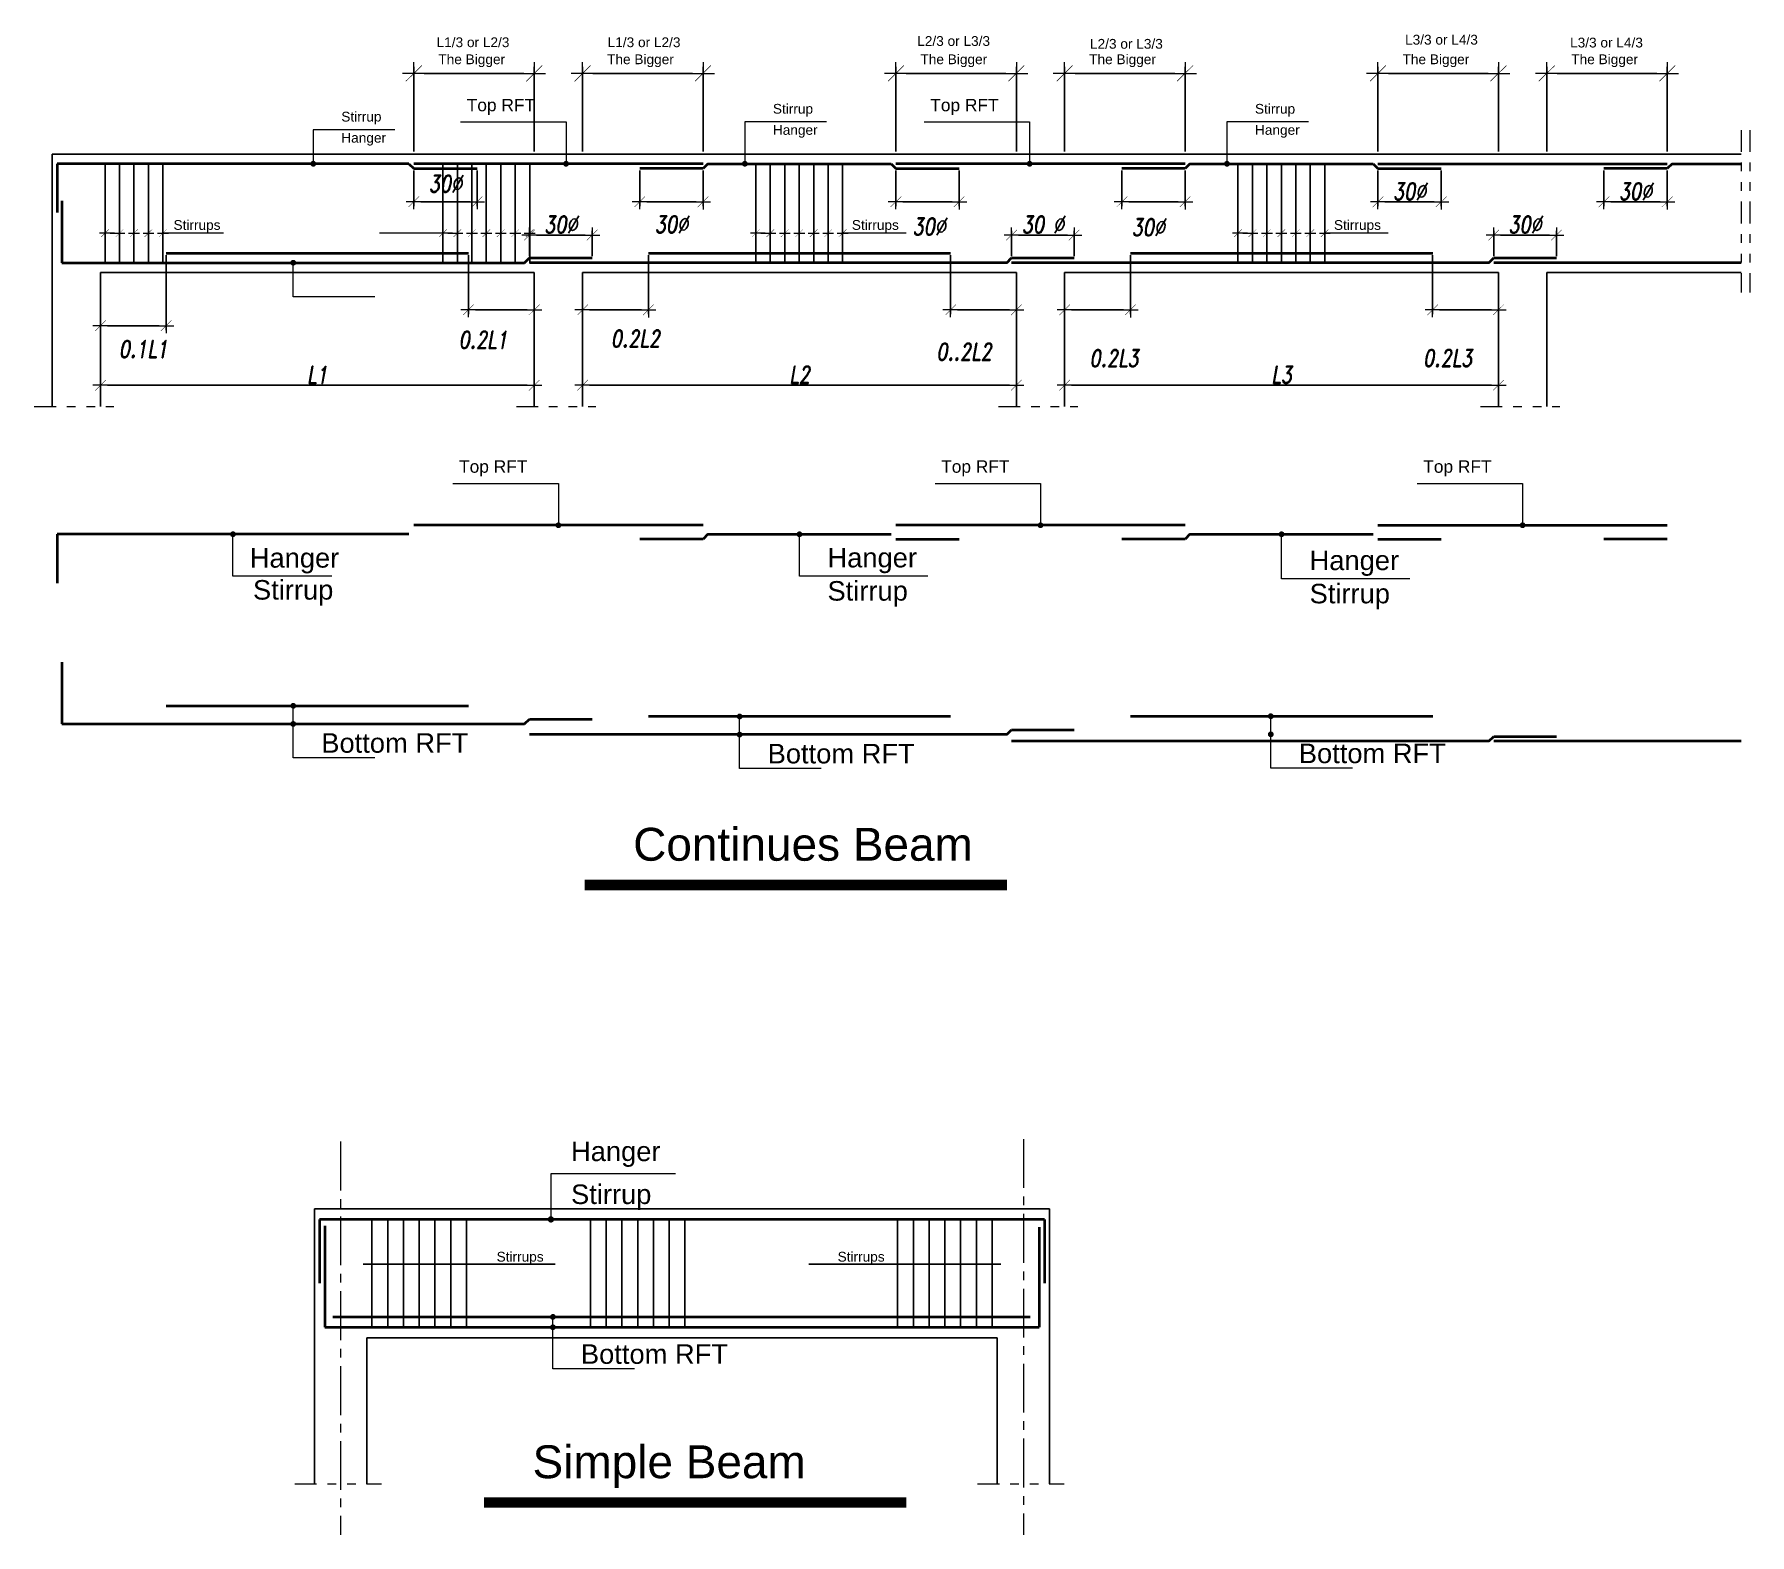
# Model space of a CAD drawing. Header units: metres. Extents: x 202848 to 204724, y 1924431 to 1925550.
# Drawn here: x 203866.86 to 203886.61, y 1924952.9 to 1924970.18 of the extents above; entities that cross this region are included whole.
import ezdxf

# ---------------------------------------------------------------- set-up
doc = ezdxf.new("R2010")
doc.units = ezdxf.units.M
doc.header["$MEASUREMENT"] = 0
doc.linetypes.add('CENTER2', pattern=[1.125, 0.75, -0.125, 0.125, -0.125])
doc.linetypes.add('DIVIDE2', pattern=[0.625, 0.25, -0.125, 0, -0.125, 0, -0.125])
for name, color, linetype, lineweight in [('AXES', 254, 'CENTER2', 9), ('Dim', 8, 'Continuous', 15), ('steel', 5, 'Continuous', 40)]:
    doc.layers.add(name, color=color, linetype=linetype, lineweight=lineweight)
for name, color, linetype in [('H.Text', 3, 'Continuous'), ('SEC-CON', 3, 'Continuous'), ('semells', 40, 'Continuous'), ('STIRR', 8, 'Continuous')]:
    doc.layers.add(name, color=color, linetype=linetype)
doc.styles.add('1', font='arial.ttf')
doc.styles.add('H.English', font='arial.ttf')
doc.styles.add('SEC-DIM1', font='romand.shx', dxfattribs={"width": 0.75, "oblique": 10})
doc.dimstyles.new('SEC-DIM1', dxfattribs={"dimtxt": 0.2, "dimasz": 0.08, "dimexe": 0.05, "dimexo": 0.02, "dimgap": 0.02, "dimtad": 1, "dimdec": 3, "dimzin": 0, "dimdsep": 46, "dimtxsty": 'SEC-DIM1', "dimblk1": 'DD', "dimblk2": 'DD', "dimsah": 1, "dimcen": 1, "dimclrd": 8, "dimclre": 8, "dimclrt": 3, "dimadec": 0, "dimazin": 0, "dimtfac": 1, "dimtdec": 3, "dimtmove": 2, "dimatfit": 3, "dimldrblk": 'DD', "dimfxl": 1, "dimtolj": 1, "dimtzin": 0, "dimarcsym": 0})

msp = doc.modelspace()

# ---------------------------------------------------------------- texts
at = {"layer": 'H.Text', "linetype": 'Continuous'}
for s, height, style, p in [('The Bigger', 0.1125, 'H.English', (203871.5103, 1924969.84)), ('The Bigger', 0.1125, 'H.English', (203873.4535, 1924969.84)), ('The Bigger', 0.1125, 'H.English', (203877.0624, 1924969.84)), ('The Bigger', 0.1125, 'H.English', (203879.0056, 1924969.84)), ('The Bigger', 0.1125, 'H.English', (203882.6144, 1924969.84)), ('The Bigger', 0.1125, 'H.English', (203884.5577, 1924969.84)), ('Stirrup', 0.1125, 'H.English', (203870.3927, 1924969.1794)), ('Top RFT', 0.14283, '1', (203871.8371, 1924969.2979)), ('Stirrup', 0.1125, 'H.English', (203875.3629, 1924969.2699)), ('Top RFT', 0.14283, '1', (203877.1756, 1924969.2979)), ('Stirrup', 0.1125, 'H.English', (203880.9149, 1924969.2699)), ('Hanger', 0.1125, 'H.English', (203875.3629, 1924969.0267)), ('Hanger', 0.1125, 'H.English', (203880.9149, 1924969.0267)), ('Hanger', 0.1125, 'H.English', (203870.3927, 1924968.9361)), ('Stirrups', 0.1125, 'H.English', (203868.4603, 1924967.9318)), ('Stirrups', 0.1125, 'H.English', (203876.2724, 1924967.9318)), ('Stirrups', 0.1125, 'H.English', (203881.8244, 1924967.9318)), ('Top RFT', 0.14283, '1', (203871.7489, 1924965.1341)), ('Top RFT', 0.14283, '1', (203877.3009, 1924965.1341)), ('Top RFT', 0.14283, '1', (203882.853, 1924965.1341)), ('Hanger', 0.225, 'H.English', (203869.3386, 1924964.0411)), ('Hanger', 0.225, 'H.English', (203875.9917, 1924964.0437)), ('Hanger', 0.225, 'H.English', (203881.5438, 1924964.0124)), ('Stirrup', 0.225, 'H.English', (203869.3754, 1924963.6727)), ('Stirrup', 0.225, 'H.English', (203875.9917, 1924963.6609)), ('Stirrup', 0.225, 'H.English', (203881.5438, 1924963.6296)), ('Bottom RFT', 0.225, 'H.English', (203870.162, 1924961.909)), ('Bottom RFT', 0.225, 'H.English', (203875.3026, 1924961.7861)), ('Bottom RFT', 0.225, 'H.English', (203881.4196, 1924961.7891)), ('Continues Beam', 0.378759, 'H.English', (203873.7541, 1924960.6651)), ('Hanger', 0.225, 'H.English', (203873.0383, 1924957.2052)), ('Stirrup', 0.225, 'H.English', (203873.0383, 1924956.7107)), ('Stirrups', 0.1125, 'H.English', (203872.1812, 1924956.0473)), ('Stirrups', 0.1125, 'H.English', (203876.1083, 1924956.0473)), ('Bottom RFT', 0.225, 'H.English', (203873.152, 1924954.8703)), ('Simple Beam', 0.378759, 'H.English', (203872.5954, 1924953.5525))]:
    msp.add_text(s, height=height, dxfattribs=dict(at, style=style)).set_placement(p)
at = {"layer": 'H.Text', "linetype": 'Continuous', "char_height": 0.1125, "attachment_point": 5, "style": 'H.English'}
for s, insert in [('\\A1;L1/3 or L2/3', (203871.9094, 1924970.0917)), ('\\A1;L1/3 or L2/3', (203873.8794, 1924970.0917)), ('\\A1;L2/3 or L3/3', (203877.4446, 1924970.1059)), ('\\A1;L2/3 or L3/3', (203879.4341, 1924970.0737)), ('\\A1;L3/3 or L4/3', (203883.0626, 1924970.1212)), ('\\A1;L3/3 or L4/3', (203884.9632, 1924970.0879))]:
    msp.add_mtext(s, dxfattribs=dict(at, insert=insert))

# ---------------------------------------------------------------- blocks, each defined once
blk = doc.blocks.new('DD')
at = {"layer": 'Dim'}
for p, q in [((-1.07, 0), (1.09, 0)), ((0, 1.07), (0, -1.09))]:
    blk.add_line(p, q, dxfattribs=at)
at = {"layer": 'Dim', "const_width": 0.0662}
blk.add_lwpolyline([(0.76, 0.76), (-0.77, -0.76)], dxfattribs=at)
blk = doc.blocks.new('*D1047')
at = {"layer": 'Defpoints', "color": 0, "lineweight": -2, "transparency": 16777216}
for p in [(203878.167, 1924966.143), (203873.171, 1924965.897), (203878.167, 1924965.897)]:
    blk.add_point(p, dxfattribs=at)
at = {"layer": 'Dim', "color": 8, "lineweight": -2, "transparency": 16777216}
for p, q in [((203873.171, 1924965.917), (203873.171, 1924966.193)), ((203873.251, 1924966.143), (203878.087, 1924966.143)), ((203878.167, 1924965.917), (203878.167, 1924966.193))]:
    blk.add_line(p, q, dxfattribs=at)
at = {"layer": 'Dim', "color": 8, "lineweight": -2, "transparency": 16777216, "xscale": 0.08, "yscale": 0.08, "zscale": 0.08, "rotation": 180}
blk.add_blockref('DD', (203873.171, 1924966.143), dxfattribs=at)
at = {"layer": 'Dim', "color": 8, "lineweight": -2, "transparency": 16777216, "xscale": 0.08, "yscale": 0.08, "zscale": 0.08}
blk.add_blockref('DD', (203878.167, 1924966.143), dxfattribs=at)
at = {"layer": 'Dim', "color": 3, "transparency": 16777216, "insert": (203875.669, 1924966.263), "char_height": 0.2, "attachment_point": 5, "style": 'SEC-DIM1'}
blk.add_mtext('\\A1;L2', dxfattribs=at)
blk = doc.blocks.new('*D1048')
at = {"layer": 'Defpoints', "color": 0, "lineweight": -2, "transparency": 16777216}
for p in [(203872.615, 1924966.141), (203867.619, 1924965.897), (203872.615, 1924965.897)]:
    blk.add_point(p, dxfattribs=at)
at = {"layer": 'Dim', "color": 8, "lineweight": -2, "transparency": 16777216}
for p, q in [((203867.619, 1924965.917), (203867.619, 1924966.191)), ((203867.699, 1924966.141), (203872.535, 1924966.141)), ((203872.615, 1924965.917), (203872.615, 1924966.191))]:
    blk.add_line(p, q, dxfattribs=at)
at = {"layer": 'Dim', "color": 8, "lineweight": -2, "transparency": 16777216, "xscale": 0.08, "yscale": 0.08, "zscale": 0.08, "rotation": 180}
blk.add_blockref('DD', (203867.619, 1924966.141), dxfattribs=at)
at = {"layer": 'Dim', "color": 8, "lineweight": -2, "transparency": 16777216, "xscale": 0.08, "yscale": 0.08, "zscale": 0.08}
blk.add_blockref('DD', (203872.615, 1924966.141), dxfattribs=at)
at = {"layer": 'Dim', "color": 3, "transparency": 16777216, "insert": (203870.117, 1924966.261), "char_height": 0.2, "attachment_point": 5, "style": 'SEC-DIM1'}
blk.add_mtext('\\A1;L1', dxfattribs=at)
blk = doc.blocks.new('*D1049')
at = {"layer": 'Defpoints', "color": 0, "lineweight": -2, "transparency": 16777216}
for p in [(203871.227, 1924968.637), (203871.956, 1924968.637), (203871.956, 1924968.256)]:
    blk.add_point(p, dxfattribs=at)
at = {"layer": 'Dim', "color": 8, "lineweight": -2, "transparency": 16777216}
for p, q in [((203871.227, 1924968.617), (203871.227, 1924968.206)), ((203871.956, 1924968.617), (203871.956, 1924968.206)), ((203871.307, 1924968.256), (203871.876, 1924968.256))]:
    blk.add_line(p, q, dxfattribs=at)
at = {"layer": 'Dim', "color": 8, "lineweight": -2, "transparency": 16777216, "xscale": 0.08, "yscale": 0.08, "zscale": 0.08, "rotation": 180}
blk.add_blockref('DD', (203871.227, 1924968.256), dxfattribs=at)
at = {"layer": 'Dim', "color": 8, "lineweight": -2, "transparency": 16777216, "xscale": 0.08, "yscale": 0.08, "zscale": 0.08}
blk.add_blockref('DD', (203871.956, 1924968.256), dxfattribs=at)
at = {"layer": 'Dim', "color": 3, "transparency": 16777216, "insert": (203871.592, 1924968.463), "char_height": 0.2, "attachment_point": 5, "style": 'SEC-DIM1'}
blk.add_mtext('\\A1;30%%c', dxfattribs=at)
blk = doc.blocks.new('*D1050')
at = {"layer": 'Defpoints', "color": 0, "lineweight": -2, "transparency": 16777216}
for p in [(203873.282, 1924967.872), (203872.56, 1924967.608), (203873.282, 1924967.608)]:
    blk.add_point(p, dxfattribs=at)
at = {"layer": 'Dim', "color": 8, "lineweight": -2, "transparency": 16777216}
for p, q in [((203872.56, 1924967.628), (203872.56, 1924967.922)), ((203873.282, 1924967.628), (203873.282, 1924967.922)), ((203872.64, 1924967.872), (203873.202, 1924967.872))]:
    blk.add_line(p, q, dxfattribs=at)
at = {"layer": 'Dim', "color": 8, "lineweight": -2, "transparency": 16777216, "xscale": 0.08, "yscale": 0.08, "zscale": 0.08, "rotation": 180}
blk.add_blockref('DD', (203872.56, 1924967.872), dxfattribs=at)
at = {"layer": 'Dim', "color": 8, "lineweight": -2, "transparency": 16777216, "xscale": 0.08, "yscale": 0.08, "zscale": 0.08}
blk.add_blockref('DD', (203873.282, 1924967.872), dxfattribs=at)
at = {"layer": 'Dim', "color": 3, "transparency": 16777216, "insert": (203872.921, 1924967.992), "char_height": 0.2, "attachment_point": 5, "style": 'SEC-DIM1'}
blk.add_mtext('\\A1;30%%c', dxfattribs=at)
blk = doc.blocks.new('*D1051')
at = {"layer": 'Defpoints', "color": 0, "lineweight": -2, "transparency": 16777216}
for p in [(203871.857, 1924967.662), (203872.615, 1924967.361), (203872.615, 1924967.011)]:
    blk.add_point(p, dxfattribs=at)
at = {"layer": 'Dim', "color": 8, "lineweight": -2, "transparency": 16777216}
for p, q in [((203871.857, 1924967.642), (203871.857, 1924966.961)), ((203872.615, 1924967.341), (203872.615, 1924966.961)), ((203871.937, 1924967.011), (203872.535, 1924967.011))]:
    blk.add_line(p, q, dxfattribs=at)
at = {"layer": 'Dim', "color": 8, "lineweight": -2, "transparency": 16777216, "xscale": 0.08, "yscale": 0.08, "zscale": 0.08, "rotation": 180}
blk.add_blockref('DD', (203871.857, 1924967.011), dxfattribs=at)
at = {"layer": 'Dim', "color": 8, "lineweight": -2, "transparency": 16777216, "xscale": 0.08, "yscale": 0.08, "zscale": 0.08}
blk.add_blockref('DD', (203872.615, 1924967.011), dxfattribs=at)
at = {"layer": 'Dim', "color": 3, "transparency": 16777216, "insert": (203872.026, 1924966.665), "char_height": 0.2, "attachment_point": 5, "style": 'SEC-DIM1'}
blk.add_mtext('\\A1;0.2L1', dxfattribs=at)
blk = doc.blocks.new('*D1052')
at = {"layer": 'Defpoints', "color": 0, "lineweight": -2, "transparency": 16777216}
for p in [(203868.377, 1924967.662), (203867.619, 1924967.361), (203867.619, 1924966.828)]:
    blk.add_point(p, dxfattribs=at)
at = {"layer": 'Dim', "color": 8, "lineweight": -2, "transparency": 16777216}
for p, q in [((203868.377, 1924967.642), (203868.377, 1924966.778)), ((203867.619, 1924967.341), (203867.619, 1924966.778)), ((203868.297, 1924966.828), (203867.699, 1924966.828))]:
    blk.add_line(p, q, dxfattribs=at)
at = {"layer": 'Dim', "color": 8, "lineweight": -2, "transparency": 16777216, "xscale": 0.08, "yscale": 0.08, "zscale": 0.08, "rotation": 180}
blk.add_blockref('DD', (203867.619, 1924966.828), dxfattribs=at)
at = {"layer": 'Dim', "color": 8, "lineweight": -2, "transparency": 16777216, "xscale": 0.08, "yscale": 0.08, "zscale": 0.08}
blk.add_blockref('DD', (203868.377, 1924966.828), dxfattribs=at)
at = {"layer": 'Dim', "color": 3, "transparency": 16777216, "insert": (203868.113, 1924966.559), "char_height": 0.2, "attachment_point": 5, "style": 'SEC-DIM1'}
blk.add_mtext('\\A1;0.1L1', dxfattribs=at)
blk = doc.blocks.new('*D1053')
at = {"layer": 'Defpoints', "color": 0, "lineweight": -2, "transparency": 16777216}
for p in [(203873.83, 1924968.637), (203874.559, 1924968.637), (203874.559, 1924968.255)]:
    blk.add_point(p, dxfattribs=at)
at = {"layer": 'Dim', "color": 8, "lineweight": -2, "transparency": 16777216}
for p, q in [((203873.83, 1924968.617), (203873.83, 1924968.205)), ((203874.559, 1924968.617), (203874.559, 1924968.205)), ((203873.91, 1924968.255), (203874.479, 1924968.255))]:
    blk.add_line(p, q, dxfattribs=at)
at = {"layer": 'Dim', "color": 8, "lineweight": -2, "transparency": 16777216, "xscale": 0.08, "yscale": 0.08, "zscale": 0.08, "rotation": 180}
blk.add_blockref('DD', (203873.83, 1924968.255), dxfattribs=at)
at = {"layer": 'Dim', "color": 8, "lineweight": -2, "transparency": 16777216, "xscale": 0.08, "yscale": 0.08, "zscale": 0.08}
blk.add_blockref('DD', (203874.559, 1924968.255), dxfattribs=at)
at = {"layer": 'Dim', "color": 3, "transparency": 16777216, "insert": (203874.195, 1924967.995), "char_height": 0.2, "attachment_point": 5, "style": 'SEC-DIM1'}
blk.add_mtext('\\A1;30%%c', dxfattribs=at)
blk = doc.blocks.new('*D1054')
at = {"layer": 'Defpoints', "color": 0, "lineweight": -2, "transparency": 16777216}
for p in [(203877.409, 1924967.662), (203878.167, 1924967.361), (203878.167, 1924967.011)]:
    blk.add_point(p, dxfattribs=at)
at = {"layer": 'Dim', "color": 8, "lineweight": -2, "transparency": 16777216}
for p, q in [((203877.409, 1924967.642), (203877.409, 1924966.961)), ((203878.167, 1924967.341), (203878.167, 1924966.961)), ((203877.489, 1924967.011), (203878.087, 1924967.011))]:
    blk.add_line(p, q, dxfattribs=at)
at = {"layer": 'Dim', "color": 8, "lineweight": -2, "transparency": 16777216, "xscale": 0.08, "yscale": 0.08, "zscale": 0.08, "rotation": 180}
blk.add_blockref('DD', (203877.409, 1924967.011), dxfattribs=at)
at = {"layer": 'Dim', "color": 8, "lineweight": -2, "transparency": 16777216, "xscale": 0.08, "yscale": 0.08, "zscale": 0.08}
blk.add_blockref('DD', (203878.167, 1924967.011), dxfattribs=at)
at = {"layer": 'Dim', "color": 3, "transparency": 16777216, "insert": (203877.563, 1924966.528), "char_height": 0.2, "attachment_point": 5, "style": 'SEC-DIM1'}
blk.add_mtext('\\A1;0..2L2', dxfattribs=at)
blk = doc.blocks.new('*D1055')
at = {"layer": 'Defpoints', "color": 0, "lineweight": -2, "transparency": 16777216}
for p in [(203873.929, 1924967.662), (203873.171, 1924967.361), (203873.171, 1924967.011)]:
    blk.add_point(p, dxfattribs=at)
at = {"layer": 'Dim', "color": 8, "lineweight": -2, "transparency": 16777216}
for p, q in [((203873.929, 1924967.642), (203873.929, 1924966.961)), ((203873.171, 1924967.341), (203873.171, 1924966.961)), ((203873.849, 1924967.011), (203873.251, 1924967.011))]:
    blk.add_line(p, q, dxfattribs=at)
at = {"layer": 'Dim', "color": 8, "lineweight": -2, "transparency": 16777216, "xscale": 0.08, "yscale": 0.08, "zscale": 0.08, "rotation": 180}
blk.add_blockref('DD', (203873.171, 1924967.011), dxfattribs=at)
at = {"layer": 'Dim', "color": 8, "lineweight": -2, "transparency": 16777216, "xscale": 0.08, "yscale": 0.08, "zscale": 0.08}
blk.add_blockref('DD', (203873.929, 1924967.011), dxfattribs=at)
at = {"layer": 'Dim', "color": 3, "transparency": 16777216, "insert": (203873.779, 1924966.679), "char_height": 0.2, "attachment_point": 5, "style": 'SEC-DIM1'}
blk.add_mtext('\\A1;0.2L2', dxfattribs=at)
blk = doc.blocks.new('*D1056')
at = {"layer": 'Defpoints', "color": 0, "lineweight": -2, "transparency": 16777216}
for p in [(203876.779, 1924968.637), (203877.508, 1924968.637), (203877.508, 1924968.255)]:
    blk.add_point(p, dxfattribs=at)
at = {"layer": 'Dim', "color": 8, "lineweight": -2, "transparency": 16777216}
for p, q in [((203876.779, 1924968.617), (203876.779, 1924968.205)), ((203877.508, 1924968.617), (203877.508, 1924968.205)), ((203876.859, 1924968.255), (203877.428, 1924968.255))]:
    blk.add_line(p, q, dxfattribs=at)
at = {"layer": 'Dim', "color": 8, "lineweight": -2, "transparency": 16777216, "xscale": 0.08, "yscale": 0.08, "zscale": 0.08, "rotation": 180}
blk.add_blockref('DD', (203876.779, 1924968.255), dxfattribs=at)
at = {"layer": 'Dim', "color": 8, "lineweight": -2, "transparency": 16777216, "xscale": 0.08, "yscale": 0.08, "zscale": 0.08}
blk.add_blockref('DD', (203877.508, 1924968.255), dxfattribs=at)
at = {"layer": 'Dim', "color": 3, "transparency": 16777216, "insert": (203877.163, 1924967.97), "char_height": 0.2, "attachment_point": 5, "style": 'SEC-DIM1'}
blk.add_mtext('\\A1;30%%c', dxfattribs=at)
blk = doc.blocks.new('*D1057')
at = {"layer": 'Defpoints', "color": 0, "lineweight": -2, "transparency": 16777216}
for p in [(203879.382, 1924968.637), (203880.111, 1924968.637), (203880.111, 1924968.255)]:
    blk.add_point(p, dxfattribs=at)
at = {"layer": 'Dim', "color": 8, "lineweight": -2, "transparency": 16777216}
for p, q in [((203879.382, 1924968.617), (203879.382, 1924968.205)), ((203880.111, 1924968.617), (203880.111, 1924968.205)), ((203879.462, 1924968.255), (203880.031, 1924968.255))]:
    blk.add_line(p, q, dxfattribs=at)
at = {"layer": 'Dim', "color": 8, "lineweight": -2, "transparency": 16777216, "xscale": 0.08, "yscale": 0.08, "zscale": 0.08, "rotation": 180}
blk.add_blockref('DD', (203879.382, 1924968.255), dxfattribs=at)
at = {"layer": 'Dim', "color": 8, "lineweight": -2, "transparency": 16777216, "xscale": 0.08, "yscale": 0.08, "zscale": 0.08}
blk.add_blockref('DD', (203880.111, 1924968.255), dxfattribs=at)
at = {"layer": 'Dim', "color": 3, "transparency": 16777216, "insert": (203879.687, 1924967.961), "char_height": 0.2, "attachment_point": 5, "style": 'SEC-DIM1'}
blk.add_mtext('\\A1;30%%c', dxfattribs=at)
blk = doc.blocks.new('*D1058')
at = {"layer": 'Defpoints', "color": 0, "lineweight": -2, "transparency": 16777216}
for p in [(203882.961, 1924967.662), (203883.72, 1924967.361), (203883.72, 1924967.011)]:
    blk.add_point(p, dxfattribs=at)
at = {"layer": 'Dim', "color": 8, "lineweight": -2, "transparency": 16777216}
for p, q in [((203882.961, 1924967.642), (203882.961, 1924966.961)), ((203883.72, 1924967.341), (203883.72, 1924966.961)), ((203883.041, 1924967.011), (203883.64, 1924967.011))]:
    blk.add_line(p, q, dxfattribs=at)
at = {"layer": 'Dim', "color": 8, "lineweight": -2, "transparency": 16777216, "xscale": 0.08, "yscale": 0.08, "zscale": 0.08, "rotation": 180}
blk.add_blockref('DD', (203882.961, 1924967.011), dxfattribs=at)
at = {"layer": 'Dim', "color": 8, "lineweight": -2, "transparency": 16777216, "xscale": 0.08, "yscale": 0.08, "zscale": 0.08}
blk.add_blockref('DD', (203883.72, 1924967.011), dxfattribs=at)
at = {"layer": 'Dim', "color": 3, "transparency": 16777216, "insert": (203883.133, 1924966.455), "char_height": 0.2, "attachment_point": 5, "style": 'SEC-DIM1'}
blk.add_mtext('\\A1;0.2L3', dxfattribs=at)
blk = doc.blocks.new('*D1059')
at = {"layer": 'Defpoints', "color": 0, "lineweight": -2, "transparency": 16777216}
for p in [(203879.481, 1924967.662), (203878.723, 1924967.361), (203878.723, 1924967.011)]:
    blk.add_point(p, dxfattribs=at)
at = {"layer": 'Dim', "color": 8, "lineweight": -2, "transparency": 16777216}
for p, q in [((203879.481, 1924967.642), (203879.481, 1924966.961)), ((203878.723, 1924967.341), (203878.723, 1924966.961)), ((203879.401, 1924967.011), (203878.803, 1924967.011))]:
    blk.add_line(p, q, dxfattribs=at)
at = {"layer": 'Dim', "color": 8, "lineweight": -2, "transparency": 16777216, "xscale": 0.08, "yscale": 0.08, "zscale": 0.08, "rotation": 180}
blk.add_blockref('DD', (203878.723, 1924967.011), dxfattribs=at)
at = {"layer": 'Dim', "color": 8, "lineweight": -2, "transparency": 16777216, "xscale": 0.08, "yscale": 0.08, "zscale": 0.08}
blk.add_blockref('DD', (203879.481, 1924967.011), dxfattribs=at)
at = {"layer": 'Dim', "color": 3, "transparency": 16777216, "insert": (203879.291, 1924966.453), "char_height": 0.2, "attachment_point": 5, "style": 'SEC-DIM1'}
blk.add_mtext('\\A1;0.2L3', dxfattribs=at)
blk = doc.blocks.new('*D1060')
at = {"layer": 'Defpoints', "color": 0, "lineweight": -2, "transparency": 16777216}
for p in [(203882.331, 1924968.637), (203883.06, 1924968.637), (203883.06, 1924968.255)]:
    blk.add_point(p, dxfattribs=at)
at = {"layer": 'Dim', "color": 8, "lineweight": -2, "transparency": 16777216}
for p, q in [((203882.331, 1924968.617), (203882.331, 1924968.205)), ((203883.06, 1924968.617), (203883.06, 1924968.205)), ((203882.411, 1924968.255), (203882.98, 1924968.255))]:
    blk.add_line(p, q, dxfattribs=at)
at = {"layer": 'Dim', "color": 8, "lineweight": -2, "transparency": 16777216, "xscale": 0.08, "yscale": 0.08, "zscale": 0.08, "rotation": 180}
blk.add_blockref('DD', (203882.331, 1924968.255), dxfattribs=at)
at = {"layer": 'Dim', "color": 8, "lineweight": -2, "transparency": 16777216, "xscale": 0.08, "yscale": 0.08, "zscale": 0.08}
blk.add_blockref('DD', (203883.06, 1924968.255), dxfattribs=at)
at = {"layer": 'Dim', "color": 3, "transparency": 16777216, "insert": (203882.696, 1924968.375), "char_height": 0.2, "attachment_point": 5, "style": 'SEC-DIM1'}
blk.add_mtext('\\A1;30%%c', dxfattribs=at)
blk = doc.blocks.new('*D1043')
at = {"layer": 'Defpoints', "color": 0, "lineweight": -2, "transparency": 16777216}
for p in [(203884.934, 1924968.637), (203885.663, 1924968.637), (203885.663, 1924968.255)]:
    blk.add_point(p, dxfattribs=at)
at = {"layer": 'Dim', "color": 8, "lineweight": -2, "transparency": 16777216}
for p, q in [((203884.934, 1924968.617), (203884.934, 1924968.205)), ((203885.663, 1924968.617), (203885.663, 1924968.205)), ((203885.014, 1924968.255), (203885.583, 1924968.255))]:
    blk.add_line(p, q, dxfattribs=at)
at = {"layer": 'Dim', "color": 8, "lineweight": -2, "transparency": 16777216, "xscale": 0.08, "yscale": 0.08, "zscale": 0.08, "rotation": 180}
blk.add_blockref('DD', (203884.934, 1924968.255), dxfattribs=at)
at = {"layer": 'Dim', "color": 8, "lineweight": -2, "transparency": 16777216, "xscale": 0.08, "yscale": 0.08, "zscale": 0.08}
blk.add_blockref('DD', (203885.663, 1924968.255), dxfattribs=at)
at = {"layer": 'Dim', "color": 3, "transparency": 16777216, "insert": (203885.298, 1924968.375), "char_height": 0.2, "attachment_point": 5, "style": 'SEC-DIM1'}
blk.add_mtext('\\A1;30%%c', dxfattribs=at)
blk = doc.blocks.new('*D1044')
at = {"layer": 'Defpoints', "color": 0, "lineweight": -2, "transparency": 16777216}
for p in [(203878.834, 1924967.872), (203878.112, 1924967.608), (203878.834, 1924967.608)]:
    blk.add_point(p, dxfattribs=at)
at = {"layer": 'Dim', "color": 8, "lineweight": -2, "transparency": 16777216}
for p, q in [((203878.112, 1924967.628), (203878.112, 1924967.922)), ((203878.834, 1924967.628), (203878.834, 1924967.922)), ((203878.192, 1924967.872), (203878.754, 1924967.872))]:
    blk.add_line(p, q, dxfattribs=at)
at = {"layer": 'Dim', "color": 8, "lineweight": -2, "transparency": 16777216, "xscale": 0.08, "yscale": 0.08, "zscale": 0.08, "rotation": 180}
blk.add_blockref('DD', (203878.112, 1924967.872), dxfattribs=at)
at = {"layer": 'Dim', "color": 8, "lineweight": -2, "transparency": 16777216, "xscale": 0.08, "yscale": 0.08, "zscale": 0.08}
blk.add_blockref('DD', (203878.834, 1924967.872), dxfattribs=at)
at = {"layer": 'Dim', "color": 3, "transparency": 16777216, "insert": (203878.473, 1924967.992), "char_height": 0.2, "attachment_point": 5, "style": 'SEC-DIM1'}
blk.add_mtext('\\A1;30 %%c', dxfattribs=at)
blk = doc.blocks.new('*D1045')
at = {"layer": 'Defpoints', "color": 0, "lineweight": -2, "transparency": 16777216}
for p in [(203884.386, 1924967.872), (203883.664, 1924967.608), (203884.386, 1924967.608)]:
    blk.add_point(p, dxfattribs=at)
at = {"layer": 'Dim', "color": 8, "lineweight": -2, "transparency": 16777216}
for p, q in [((203883.664, 1924967.628), (203883.664, 1924967.922)), ((203884.386, 1924967.628), (203884.386, 1924967.922)), ((203883.744, 1924967.872), (203884.306, 1924967.872))]:
    blk.add_line(p, q, dxfattribs=at)
at = {"layer": 'Dim', "color": 8, "lineweight": -2, "transparency": 16777216, "xscale": 0.08, "yscale": 0.08, "zscale": 0.08, "rotation": 180}
blk.add_blockref('DD', (203883.664, 1924967.872), dxfattribs=at)
at = {"layer": 'Dim', "color": 8, "lineweight": -2, "transparency": 16777216, "xscale": 0.08, "yscale": 0.08, "zscale": 0.08}
blk.add_blockref('DD', (203884.386, 1924967.872), dxfattribs=at)
at = {"layer": 'Dim', "color": 3, "transparency": 16777216, "insert": (203884.025, 1924967.992), "char_height": 0.2, "attachment_point": 5, "style": 'SEC-DIM1'}
blk.add_mtext('\\A1;30%%c', dxfattribs=at)
blk = doc.blocks.new('*D1046')
at = {"layer": 'Defpoints', "color": 0, "lineweight": -2, "transparency": 16777216}
for p in [(203883.72, 1924966.143), (203878.723, 1924965.897), (203883.72, 1924965.897)]:
    blk.add_point(p, dxfattribs=at)
at = {"layer": 'Dim', "color": 8, "lineweight": -2, "transparency": 16777216}
for p, q in [((203878.723, 1924965.917), (203878.723, 1924966.193)), ((203878.803, 1924966.143), (203883.64, 1924966.143)), ((203883.72, 1924965.917), (203883.72, 1924966.193))]:
    blk.add_line(p, q, dxfattribs=at)
at = {"layer": 'Dim', "color": 8, "lineweight": -2, "transparency": 16777216, "xscale": 0.08, "yscale": 0.08, "zscale": 0.08, "rotation": 180}
blk.add_blockref('DD', (203878.723, 1924966.143), dxfattribs=at)
at = {"layer": 'Dim', "color": 8, "lineweight": -2, "transparency": 16777216, "xscale": 0.08, "yscale": 0.08, "zscale": 0.08}
blk.add_blockref('DD', (203883.72, 1924966.143), dxfattribs=at)
at = {"layer": 'Dim', "color": 3, "transparency": 16777216, "insert": (203881.221, 1924966.263), "char_height": 0.2, "attachment_point": 5, "style": 'SEC-DIM1'}
blk.add_mtext('\\A1;L3', dxfattribs=at)

# ---------------------------------------------------------------- dimensions: what is measured, and where the dimension line sits
at = {"layer": 'Dim'}
for base, p1, p2, text, picture, middle in [((203871.9559, 1924968.2557), (203871.2274, 1924968.6374), (203871.9559, 1924968.6374), '30%%c', '*D1049', (203871.5916, 1924968.4629)), ((203874.5586, 1924968.2547), (203873.83, 1924968.6374), (203874.5586, 1924968.6374), '30%%c', '*D1053', (203874.1953, 1924967.995)), ((203877.508, 1924968.2547), (203876.7794, 1924968.6374), (203877.508, 1924968.6374), '30%%c', '*D1056', (203877.1627, 1924967.97)), ((203880.1107, 1924968.2547), (203879.3821, 1924968.6374), (203880.1107, 1924968.6374), '30%%c', '*D1057', (203879.6874, 1924967.9615)), ((203867.6185, 1924966.8277), (203868.3768, 1924967.6625), (203867.6185, 1924967.3612), '0.1L1', '*D1052', (203868.1133, 1924966.5586)), ((203872.6154, 1924967.0113), (203871.8571, 1924967.6625), (203872.6154, 1924967.3612), '0.2L1', '*D1051', (203872.0262, 1924966.6652)), ((203873.1706, 1924967.0113), (203873.9288, 1924967.6625), (203873.1706, 1924967.3612), '0.2L2', '*D1055', (203873.7786, 1924966.6785)), ((203878.1674, 1924967.0113), (203877.4092, 1924967.6625), (203878.1674, 1924967.3612), '0..2L2', '*D1054', (203877.5631, 1924966.5276)), ((203878.7226, 1924967.0113), (203879.4809, 1924967.6625), (203878.7226, 1924967.3612), '0.2L3', '*D1059', (203879.2911, 1924966.4531)), ((203883.7195, 1924967.0113), (203882.9613, 1924967.6625), (203883.7195, 1924967.3612), '0.2L3', '*D1058', (203883.1331, 1924966.4553))]:
    dim = msp.add_linear_dim(base=base, p1=p1, p2=p2, text=text, dimstyle='SEC-DIM1', dxfattribs=at)
    dim.commit()
    dim.dimension.update_dxf_attribs({"geometry": picture, "text_midpoint": middle, "dimtype": 160})
for base, p1, p2, text, picture, middle in [((203883.0601, 1924968.2547), (203882.3315, 1924968.6374), (203883.0601, 1924968.6374), '30%%c', '*D1060', (203882.6958, 1924968.3747)), ((203885.6627, 1924968.2547), (203884.9342, 1924968.6374), (203885.6627, 1924968.6374), '30%%c', '*D1043', (203885.2984, 1924968.3747)), ((203873.2816, 1924967.8719), (203872.5599, 1924967.6085), (203873.2816, 1924967.6085), '30%%c', '*D1050', (203872.9207, 1924967.9919)), ((203878.8337, 1924967.8719), (203878.1119, 1924967.6085), (203878.8337, 1924967.6085), '30 %%c', '*D1044', (203878.4728, 1924967.9919)), ((203884.3858, 1924967.8719), (203883.664, 1924967.6085), (203884.3858, 1924967.6085), '30%%c', '*D1045', (203884.0249, 1924967.9919)), ((203872.6154, 1924966.1407), (203867.6185, 1924965.8971), (203872.6154, 1924965.8971), 'L1', '*D1048', (203870.1169, 1924966.2607)), ((203878.1674, 1924966.143), (203873.1706, 1924965.8971), (203878.1674, 1924965.8971), 'L2', '*D1047', (203875.669, 1924966.263)), ((203883.7195, 1924966.143), (203878.7226, 1924965.8971), (203883.7195, 1924965.8971), 'L3', '*D1046', (203881.2211, 1924966.263))]:
    dim = msp.add_linear_dim(base=base, p1=p1, p2=p2, text=text, dimstyle='SEC-DIM1', dxfattribs=at)
    dim.commit()
    dim.dimension.update_dxf_attribs({"geometry": picture, "text_midpoint": middle})

# ---------------------------------------------------------------- linework, layer by layer
at = {"color": 8}
for p, q in [((203867.6715, 1924967.908), (203867.6715, 1924967.9298)), ((203867.8381, 1924967.908), (203867.8381, 1924967.9298)), ((203868.0046, 1924967.908), (203868.0046, 1924967.9298)), ((203868.1712, 1924967.908), (203868.1712, 1924967.9298)), ((203868.3378, 1924967.908), (203868.3378, 1924967.9298)), ((203871.563, 1924967.908), (203871.563, 1924967.9298)), ((203871.7296, 1924967.908), (203871.7296, 1924967.9298)), ((203871.8961, 1924967.908), (203871.8961, 1924967.9298)), ((203872.0627, 1924967.908), (203872.0627, 1924967.9298)), ((203872.2292, 1924967.908), (203872.2292, 1924967.9298)), ((203872.3958, 1924967.908), (203872.3958, 1924967.9298)), ((203872.5624, 1924967.908), (203872.5624, 1924967.9298)), ((203875.1668, 1924967.908), (203875.1668, 1924967.9298)), ((203875.3334, 1924967.908), (203875.3334, 1924967.9298)), ((203875.4999, 1924967.908), (203875.4999, 1924967.9298)), ((203875.6665, 1924967.908), (203875.6665, 1924967.9298)), ((203875.8331, 1924967.908), (203875.8331, 1924967.9298)), ((203875.9996, 1924967.908), (203875.9996, 1924967.9298)), ((203876.1662, 1924967.908), (203876.1662, 1924967.9298)), ((203880.7189, 1924967.908), (203880.7189, 1924967.9298)), ((203880.8854, 1924967.908), (203880.8854, 1924967.9298)), ((203881.052, 1924967.908), (203881.052, 1924967.9298)), ((203881.2186, 1924967.908), (203881.2186, 1924967.9298)), ((203881.3851, 1924967.908), (203881.3851, 1924967.9298)), ((203881.5517, 1924967.908), (203881.5517, 1924967.9298)), ((203881.7182, 1924967.908), (203881.7182, 1924967.9298)), ((203867.7296, 1924967.8935), (203867.78, 1924967.8935)), ((203871.6211, 1924967.8935), (203871.6715, 1924967.8935)), ((203875.2249, 1924967.8935), (203875.2753, 1924967.8935)), ((203880.7769, 1924967.8935), (203880.8274, 1924967.8935)), ((203870.7455, 1924956.0319), (203870.7455, 1924956.0556)), ((203870.9269, 1924956.0319), (203870.9269, 1924956.0556)), ((203871.1084, 1924956.0319), (203871.1084, 1924956.0556)), ((203871.2898, 1924956.0319), (203871.2898, 1924956.0556)), ((203871.4713, 1924956.0319), (203871.4713, 1924956.0556)), ((203871.6527, 1924956.0319), (203871.6527, 1924956.0556)), ((203871.8342, 1924956.0319), (203871.8342, 1924956.0556)), ((203876.7991, 1924956.0319), (203876.7991, 1924956.0556)), ((203876.9805, 1924956.0319), (203876.9805, 1924956.0556)), ((203877.162, 1924956.0319), (203877.162, 1924956.0556)), ((203877.3434, 1924956.0319), (203877.3434, 1924956.0556)), ((203877.5249, 1924956.0319), (203877.5249, 1924956.0556)), ((203877.7063, 1924956.0319), (203877.7063, 1924956.0556)), ((203877.8877, 1924956.0319), (203877.8877, 1924956.0556)), ((203870.8087, 1924956.0161), (203870.8637, 1924956.0161)), ((203877.8245, 1924956.0161), (203877.7696, 1924956.0161))]:
    msp.add_line(p, q, dxfattribs=at)
at = {"layer": 'AXES', "ltscale": 0.75}
for p, q in [((203878.2479, 1924957.4594), (203878.2479, 1924952.9019)), ((203870.3853, 1924957.4305), (203870.3853, 1924952.9019))]:
    msp.add_line(p, q, dxfattribs=at)
at = {"layer": 'Dim', "color": 8}
for p, q in [((203871.7662, 1924969.1743), (203872.9812, 1924969.1743)), ((203872.9812, 1924969.1743), (203872.9812, 1924968.6929)), ((203875.9807, 1924969.1743), (203875.0402, 1924969.1743)), ((203875.0402, 1924969.1743), (203875.0402, 1924968.6929)), ((203877.1046, 1924969.1743), (203878.3197, 1924969.1743)), ((203878.3197, 1924969.1743), (203878.3197, 1924968.6929)), ((203881.5327, 1924969.1743), (203880.5923, 1924969.1743)), ((203880.5923, 1924969.1743), (203880.5923, 1924968.6929)), ((203871.0105, 1924969.0838), (203870.07, 1924969.0838)), ((203870.07, 1924969.0838), (203870.07, 1924968.6929)), ((203875.4999, 1924968.1229), (203875.4999, 1924967.6416)), ((203869.0351, 1924967.8935), (203868.3378, 1924967.8935)), ((203871.563, 1924967.8935), (203870.831, 1924967.8935)), ((203876.8982, 1924967.8935), (203876.1662, 1924967.8935)), ((203882.4502, 1924967.8935), (203881.7182, 1924967.8935)), ((203869.8393, 1924967.1621), (203869.8393, 1924967.5529)), ((203870.7798, 1924967.1621), (203869.8393, 1924967.1621)), ((203871.6779, 1924965.0105), (203872.893, 1924965.0105)), ((203872.893, 1924965.0105), (203872.893, 1924964.5291)), ((203877.23, 1924965.0105), (203878.445, 1924965.0105)), ((203878.445, 1924965.0105), (203878.445, 1924964.5291)), ((203882.7821, 1924965.0105), (203883.9971, 1924965.0105)), ((203883.9971, 1924965.0105), (203883.9971, 1924964.5291)), ((203869.1453, 1924963.9442), (203869.1453, 1924964.4255)), ((203875.669, 1924963.9442), (203875.669, 1924964.4255)), ((203881.2211, 1924963.9128), (203881.2211, 1924964.4255)), ((203870.2845, 1924963.9442), (203869.1453, 1924963.9442)), ((203877.1475, 1924963.9442), (203875.669, 1924963.9442)), ((203882.6996, 1924963.9128), (203881.2211, 1924963.9128)), ((203869.8393, 1924962.0586), (203869.8393, 1924962.4495)), ((203869.8393, 1924961.8498), (203869.8393, 1924962.2406)), ((203874.9799, 1924961.9357), (203874.9799, 1924962.3266)), ((203881.0969, 1924961.9387), (203881.0969, 1924962.3295)), ((203874.9799, 1924961.7269), (203874.9799, 1924962.1177)), ((203881.0969, 1924961.7298), (203881.0969, 1924962.1207)), ((203870.7798, 1924961.8498), (203869.8393, 1924961.8498)), ((203875.9204, 1924961.7269), (203874.9799, 1924961.7269)), ((203882.0374, 1924961.7298), (203881.0969, 1924961.7298)), ((203874.2407, 1924957.0577), (203872.8064, 1924957.0577)), ((203872.8064, 1924957.0577), (203872.8064, 1924956.5333)), ((203872.8293, 1924955.0199), (203872.8293, 1924955.4108)), ((203872.8293, 1924954.8111), (203872.8293, 1924955.2019)), ((203873.7698, 1924954.8111), (203872.8293, 1924954.8111))]:
    msp.add_line(p, q, dxfattribs=at)
at = {"layer": 'Dim', "linetype": 'DIVIDE2'}
for p, q in [((203886.5125, 1924969.0817), (203886.5125, 1924967.2092)), ((203886.6122, 1924969.0817), (203886.6122, 1924967.2092)), ((203866.8573, 1924965.8971), (203867.7712, 1924965.8971)), ((203872.4093, 1924965.8971), (203873.3233, 1924965.8971)), ((203877.9614, 1924965.8971), (203878.8753, 1924965.8971)), ((203883.5135, 1924965.8971), (203884.4274, 1924965.8971)), ((203869.8585, 1924953.4876), (203870.8541, 1924953.4876)), ((203877.721, 1924953.4876), (203878.7166, 1924953.4876))]:
    msp.add_line(p, q, dxfattribs=at)
at = {"layer": 'Dim'}
for points, const_width in [([(203870.0534, 1924968.6929, 1), (203870.0867, 1924968.6929, 1)], 0.0333), ([(203872.9646, 1924968.6929, 1), (203872.9979, 1924968.6929, 1)], 0.0333), ([(203875.0235, 1924968.6929, 1), (203875.0568, 1924968.6929, 1)], 0.0333), ([(203878.303, 1924968.6929, 1), (203878.3363, 1924968.6929, 1)], 0.0333), ([(203880.5756, 1924968.6929, 1), (203880.6089, 1924968.6929, 1)], 0.0333), ([(203869.8227, 1924967.5529, -1), (203869.856, 1924967.5529, -1)], 0.0333), ([(203872.8763, 1924964.5291, 1), (203872.9096, 1924964.5291, 1)], 0.0333), ([(203878.4284, 1924964.5291, 1), (203878.4617, 1924964.5291, 1)], 0.0333), ([(203883.9805, 1924964.5291, 1), (203884.0138, 1924964.5291, 1)], 0.0333), ([(203869.1287, 1924964.4255, -1), (203869.162, 1924964.4255, -1)], 0.0333), ([(203875.6524, 1924964.4255, -1), (203875.6857, 1924964.4255, -1)], 0.0333), ([(203881.2044, 1924964.4255, -1), (203881.2377, 1924964.4255, -1)], 0.0333), ([(203869.8227, 1924962.4495, -1), (203869.856, 1924962.4495, -1)], 0.0333), ([(203869.8227, 1924962.2406, -1), (203869.856, 1924962.2406, -1)], 0.0333), ([(203874.9632, 1924962.3266, 1), (203874.9965, 1924962.3266, 1)], 0.0333), ([(203874.9632, 1924962.3266, -1), (203874.9965, 1924962.3266, -1)], 0.0333), ([(203881.0803, 1924962.3295, -1), (203881.1136, 1924962.3295, -1)], 0.0333), ([(203874.9632, 1924962.1177, -1), (203874.9965, 1924962.1177, -1)], 0.0333), ([(203881.0803, 1924962.1207, -1), (203881.1136, 1924962.1207, -1)], 0.0333), ([(203872.7882, 1924956.5333, 1), (203872.8245, 1924956.5333, 1)], 0.0363), ([(203872.8126, 1924955.4108, -1), (203872.8459, 1924955.4108, -1)], 0.0333), ([(203872.8126, 1924955.2915, -1), (203872.8459, 1924955.2915, -1)], 0.0333)]:
    msp.add_lwpolyline(points, format="xyb", close=True, dxfattribs=dict(at, const_width=const_width))
at = {"layer": 'H.Text', "color": 8, "linetype": 'Continuous'}
for p, q in [((203871.2274, 1924968.834), (203871.2274, 1924969.8092)), ((203872.4954, 1924969.7342), (203871.3474, 1924969.7342)), ((203872.6154, 1924968.834), (203872.6154, 1924969.8092)), ((203873.1706, 1924968.834), (203873.1706, 1924969.8092)), ((203874.4386, 1924969.7342), (203873.2906, 1924969.7342)), ((203874.5586, 1924968.834), (203874.5586, 1924969.8092)), ((203876.7794, 1924968.834), (203876.7794, 1924969.8092)), ((203878.0474, 1924969.7342), (203876.8994, 1924969.7342)), ((203878.1674, 1924968.834), (203878.1674, 1924969.8092)), ((203878.7226, 1924968.834), (203878.7226, 1924969.8092)), ((203879.9907, 1924969.7342), (203878.8426, 1924969.7342)), ((203880.1107, 1924968.834), (203880.1107, 1924969.8092)), ((203882.3315, 1924968.834), (203882.3315, 1924969.8092)), ((203883.5995, 1924969.7342), (203882.4515, 1924969.7342)), ((203883.7195, 1924968.834), (203883.7195, 1924969.8092)), ((203884.2747, 1924968.834), (203884.2747, 1924969.8092)), ((203885.5427, 1924969.7342), (203884.3947, 1924969.7342)), ((203885.6627, 1924968.834), (203885.6627, 1924969.8092))]:
    msp.add_line(p, q, dxfattribs=at)
at = {"layer": 'SEC-CON'}
for p, q in [((203867.0633, 1924968.804), (203886.5125, 1924968.804)), ((203867.0633, 1924968.804), (203867.0633, 1924965.8971)), ((203867.6185, 1924967.4419), (203872.6154, 1924967.4419)), ((203867.6185, 1924967.4419), (203867.6185, 1924965.8971)), ((203872.6154, 1924967.4419), (203872.6154, 1924965.8971)), ((203873.1706, 1924967.4419), (203878.1674, 1924967.4419)), ((203873.1706, 1924967.4419), (203873.1706, 1924965.8971)), ((203878.1674, 1924967.4419), (203878.1674, 1924965.8971)), ((203878.7226, 1924967.4419), (203883.7195, 1924967.4419)), ((203878.7226, 1924967.4419), (203878.7226, 1924965.8971)), ((203883.7195, 1924967.4419), (203883.7195, 1924965.8971)), ((203884.2747, 1924967.4419), (203886.5125, 1924967.4419)), ((203884.2747, 1924967.4419), (203884.2747, 1924965.8971)), ((203870.0829, 1924956.6543), (203878.5503, 1924956.6543)), ((203870.0829, 1924956.6543), (203870.0829, 1924953.4876)), ((203878.5503, 1924956.6543), (203878.5503, 1924953.4876)), ((203870.6878, 1924955.1705), (203877.9455, 1924955.1705)), ((203870.6878, 1924955.1705), (203870.6878, 1924953.4876)), ((203877.9455, 1924955.1705), (203877.9455, 1924953.4876))]:
    msp.add_line(p, q, dxfattribs=at)
at = {"layer": 'semells', "color": 4, "const_width": 0.121}
for points in [[(203873.1941, 1924960.3849), (203878.0592, 1924960.3849)], [(203872.0354, 1924953.2723), (203876.9005, 1924953.2723)]]:
    msp.add_lwpolyline(points, dxfattribs=at)
at = {"layer": 'steel', "color": 2}
for p, q in [((203871.1718, 1924968.6929), (203867.1188, 1924968.6929)), ((203867.1188, 1924968.6929), (203867.1188, 1924968.1308)), ((203871.1718, 1924968.6929), (203871.2274, 1924968.6374)), ((203874.6141, 1924968.6929), (203874.5586, 1924968.6374)), ((203874.6141, 1924968.6929), (203876.7239, 1924968.6929)), ((203876.7239, 1924968.6929), (203876.7794, 1924968.6374)), ((203880.1662, 1924968.6929), (203880.1107, 1924968.6374)), ((203880.1662, 1924968.6929), (203882.276, 1924968.6929)), ((203882.276, 1924968.6929), (203882.3315, 1924968.6374)), ((203885.7182, 1924968.6929), (203885.6627, 1924968.6374)), ((203885.7182, 1924968.6929), (203886.5125, 1924968.6929)), ((203871.2274, 1924968.6374), (203871.9559, 1924968.6374)), ((203874.5586, 1924968.6374), (203873.83, 1924968.6374)), ((203876.7794, 1924968.6374), (203877.508, 1924968.6374)), ((203880.1107, 1924968.6374), (203879.3821, 1924968.6374)), ((203882.3315, 1924968.6374), (203883.0601, 1924968.6374)), ((203885.6627, 1924968.6374), (203884.9342, 1924968.6374)), ((203871.1718, 1924964.4255), (203867.1188, 1924964.4255)), ((203867.1188, 1924964.4255), (203867.1188, 1924963.8634)), ((203874.5586, 1924964.37), (203873.83, 1924964.37)), ((203874.6141, 1924964.4255), (203874.5586, 1924964.37)), ((203874.6141, 1924964.4255), (203876.7239, 1924964.4255)), ((203876.7794, 1924964.37), (203877.508, 1924964.37)), ((203880.1107, 1924964.37), (203879.3821, 1924964.37)), ((203880.1662, 1924964.4255), (203880.1107, 1924964.37)), ((203880.1662, 1924964.4255), (203882.276, 1924964.4255)), ((203882.3315, 1924964.37), (203883.0601, 1924964.37)), ((203885.6627, 1924964.37), (203884.9342, 1924964.37)), ((203878.4898, 1924956.5333), (203870.1434, 1924956.5333)), ((203870.1434, 1924956.5333), (203870.1434, 1924955.7999)), ((203878.4898, 1924956.5333), (203878.4898, 1924955.7999))]:
    msp.add_line(p, q, dxfattribs=at)
at = {"layer": 'steel', "color": 1}
for p, q in [((203874.5586, 1924968.6929), (203871.2274, 1924968.6929)), ((203880.1107, 1924968.6929), (203876.7794, 1924968.6929)), ((203882.3315, 1924968.6929), (203885.6627, 1924968.6929)), ((203867.1744, 1924968.2656), (203867.1744, 1924967.5529)), ((203867.1744, 1924967.5529), (203872.5043, 1924967.5529)), ((203868.3768, 1924967.6625), (203871.8571, 1924967.6625)), ((203872.5043, 1924967.5529), (203872.5599, 1924967.6085)), ((203872.5599, 1924967.6085), (203873.2816, 1924967.6085)), ((203878.0564, 1924967.5529), (203872.5599, 1924967.5529)), ((203873.9288, 1924967.6625), (203877.4092, 1924967.6625)), ((203878.0564, 1924967.5529), (203878.1119, 1924967.6085)), ((203878.1119, 1924967.6085), (203878.8337, 1924967.6085)), ((203883.6085, 1924967.5529), (203878.1119, 1924967.5529)), ((203879.4809, 1924967.6625), (203882.9613, 1924967.6625)), ((203883.6085, 1924967.5529), (203883.664, 1924967.6085)), ((203883.664, 1924967.6085), (203884.3858, 1924967.6085)), ((203886.5125, 1924967.5529), (203883.664, 1924967.5529)), ((203874.5586, 1924964.5291), (203871.2274, 1924964.5291)), ((203880.1107, 1924964.5291), (203876.7794, 1924964.5291)), ((203882.3315, 1924964.5291), (203885.6627, 1924964.5291)), ((203867.1744, 1924962.9532), (203867.1744, 1924962.2406)), ((203868.3768, 1924962.4495), (203871.8571, 1924962.4495)), ((203867.1744, 1924962.2406), (203872.5043, 1924962.2406)), ((203872.5043, 1924962.2406), (203872.5599, 1924962.2961)), ((203872.5599, 1924962.2961), (203873.2816, 1924962.2961)), ((203873.9288, 1924962.3295), (203877.4092, 1924962.3295)), ((203878.0564, 1924962.1177), (203878.1119, 1924962.1732)), ((203878.1119, 1924962.1732), (203878.8337, 1924962.1732)), ((203879.4809, 1924962.3295), (203882.9613, 1924962.3295)), ((203878.0564, 1924962.1177), (203872.5599, 1924962.1177)), ((203883.6085, 1924962.0413), (203878.1119, 1924962.0413)), ((203883.6085, 1924962.0413), (203883.664, 1924962.0969)), ((203883.664, 1924962.0969), (203884.3858, 1924962.0969)), ((203886.5125, 1924962.0413), (203883.664, 1924962.0413)), ((203870.2039, 1924956.4598), (203870.2039, 1924955.2915)), ((203878.4293, 1924956.4457), (203878.4293, 1924955.2915)), ((203870.2039, 1924955.2915), (203878.4293, 1924955.2915)), ((203870.2953, 1924955.4108), (203878.3262, 1924955.4108))]:
    msp.add_line(p, q, dxfattribs=at)
at = {"layer": 'STIRR'}
for p, q in [((203867.6715, 1924967.5529), (203867.6715, 1924968.6929)), ((203867.8381, 1924967.5529), (203867.8381, 1924968.6929)), ((203868.0046, 1924967.5529), (203868.0046, 1924968.6929)), ((203868.1712, 1924967.5529), (203868.1712, 1924968.6929)), ((203868.3378, 1924967.5529), (203868.3378, 1924968.6929)), ((203871.563, 1924967.5529), (203871.563, 1924968.6929)), ((203871.7296, 1924967.5529), (203871.7296, 1924968.6929)), ((203871.8961, 1924967.5529), (203871.8961, 1924968.6929)), ((203872.0627, 1924967.5529), (203872.0627, 1924968.6929)), ((203872.2292, 1924967.5529), (203872.2292, 1924968.6929)), ((203872.3958, 1924967.5529), (203872.3958, 1924968.6929)), ((203872.5624, 1924967.5529), (203872.5624, 1924968.6929)), ((203875.1668, 1924967.5529), (203875.1668, 1924968.6929)), ((203875.3334, 1924967.5529), (203875.3334, 1924968.6929)), ((203875.4999, 1924967.5529), (203875.4999, 1924968.6929)), ((203875.6665, 1924967.5529), (203875.6665, 1924968.6929)), ((203875.8331, 1924967.5529), (203875.8331, 1924968.6929)), ((203875.9996, 1924967.5529), (203875.9996, 1924968.6929)), ((203876.1662, 1924967.5529), (203876.1662, 1924968.6929)), ((203880.7189, 1924967.5529), (203880.7189, 1924968.6929)), ((203880.8854, 1924967.5529), (203880.8854, 1924968.6929)), ((203881.052, 1924967.5529), (203881.052, 1924968.6929)), ((203881.2186, 1924967.5529), (203881.2186, 1924968.6929)), ((203881.3851, 1924967.5529), (203881.3851, 1924968.6929)), ((203881.5517, 1924967.5529), (203881.5517, 1924968.6929)), ((203881.7182, 1924967.5529), (203881.7182, 1924968.6929)), ((203870.7455, 1924955.2915), (203870.7455, 1924956.5333)), ((203870.9269, 1924955.2915), (203870.9269, 1924956.5333)), ((203871.1084, 1924955.2915), (203871.1084, 1924956.5333)), ((203871.2898, 1924955.2915), (203871.2898, 1924956.5333)), ((203871.4713, 1924955.2915), (203871.4713, 1924956.5333)), ((203871.6527, 1924955.2915), (203871.6527, 1924956.5333)), ((203871.8342, 1924955.2915), (203871.8342, 1924956.5333)), ((203873.2618, 1924955.2915), (203873.2618, 1924956.5333)), ((203873.4433, 1924955.2915), (203873.4433, 1924956.5333)), ((203873.6247, 1924955.2915), (203873.6247, 1924956.5333)), ((203873.8061, 1924955.2915), (203873.8061, 1924956.5333)), ((203873.9876, 1924955.2915), (203873.9876, 1924956.5333)), ((203874.169, 1924955.2915), (203874.169, 1924956.5333)), ((203874.3505, 1924955.2915), (203874.3505, 1924956.5333)), ((203876.7991, 1924955.2915), (203876.7991, 1924956.5333)), ((203876.9805, 1924955.2915), (203876.9805, 1924956.5333)), ((203877.162, 1924955.2915), (203877.162, 1924956.5333)), ((203877.3434, 1924955.2915), (203877.3434, 1924956.5333)), ((203877.5249, 1924955.2915), (203877.5249, 1924956.5333)), ((203877.7063, 1924955.2915), (203877.7063, 1924956.5333)), ((203877.8877, 1924955.2915), (203877.8877, 1924956.5333)), ((203870.6455, 1924956.0161), (203872.8548, 1924956.0161)), ((203877.9878, 1924956.0161), (203875.7784, 1924956.0161))]:
    msp.add_line(p, q, dxfattribs=at)

# ---------------------------------------------------------------- block references
at = {"color": 8, "xscale": 0.05806079995818435, "yscale": 0.05806079995818435, "zscale": 0.05806079995818435, "rotation": 180}
for p in [(203867.6715, 1924967.8935), (203871.563, 1924967.8935), (203875.1668, 1924967.8935), (203880.7189, 1924967.8935)]:
    msp.add_blockref('DD', p, dxfattribs=at)
at = {"color": 8, "xscale": 0.05806079995818435, "yscale": 0.05806079995818435, "zscale": 0.05806079995818435}
for p in [(203867.8381, 1924967.8935), (203868.0046, 1924967.8935), (203868.1712, 1924967.8935), (203868.3378, 1924967.8935), (203871.7296, 1924967.8935), (203871.8961, 1924967.8935), (203872.0627, 1924967.8935), (203872.2292, 1924967.8935), (203872.3958, 1924967.8935), (203872.5624, 1924967.8935), (203875.3334, 1924967.8935), (203875.4999, 1924967.8935), (203875.6665, 1924967.8935), (203875.8331, 1924967.8935), (203875.9996, 1924967.8935), (203876.1662, 1924967.8935), (203880.8854, 1924967.8935), (203881.052, 1924967.8935), (203881.2186, 1924967.8935), (203881.3851, 1924967.8935), (203881.5517, 1924967.8935), (203881.7182, 1924967.8935)]:
    msp.add_blockref('DD', p, dxfattribs=at)
at = {"layer": 'H.Text', "color": 8, "linetype": 'Continuous', "xscale": 0.12, "yscale": 0.12, "zscale": 0.12, "rotation": 180}
for p in [(203871.2274, 1924969.7342), (203873.1706, 1924969.7342), (203876.7794, 1924969.7342), (203878.7226, 1924969.7342), (203882.3315, 1924969.7342), (203884.2747, 1924969.7342)]:
    msp.add_blockref('DD', p, dxfattribs=at)
at = {"layer": 'H.Text', "color": 8, "linetype": 'Continuous', "xscale": 0.12, "yscale": 0.12, "zscale": 0.12}
for p in [(203872.6154, 1924969.7342), (203874.5586, 1924969.7342), (203878.1674, 1924969.7342), (203880.1107, 1924969.7342), (203883.7195, 1924969.7342), (203885.6627, 1924969.7342)]:
    msp.add_blockref('DD', p, dxfattribs=at)

msp.set_redraw_order([(e.dxf.handle, doc.entitydb.next_handle()) for e in msp.query("TEXT MTEXT ATTDEF DIMENSION ARC_DIMENSION")])  # texts and dimensions are drawn at this point

doc.saveas('drawing.dxf')
